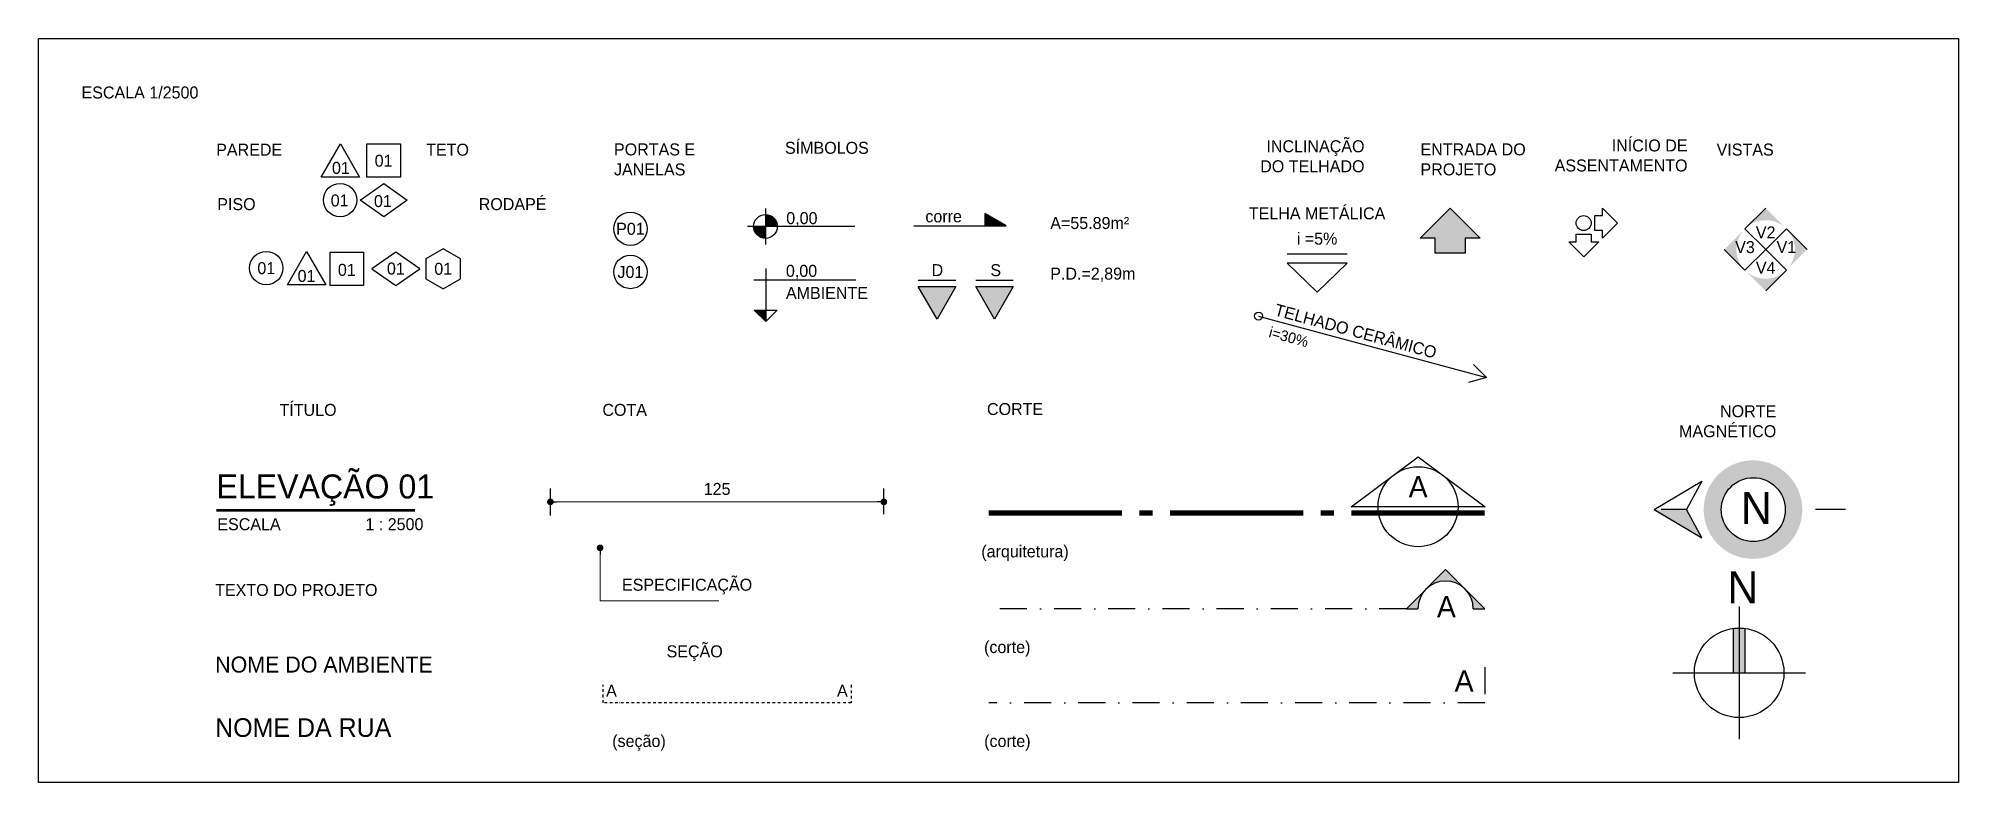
# Model space of a CAD drawing. Header units: centimetres. Extents: x 0 to 1084401, y -139216 to 99734.
# Drawn here: x 40301 to 112291, y 139 to 28044 of the extents above; entities that cross this region are included whole.
import ezdxf
from ezdxf.enums import TextEntityAlignment as Align

# ---------------------------------------------------------------- set-up
doc = ezdxf.new("R2010")
doc.units = ezdxf.units.CM
doc.header["$LTSCALE"] = 4
doc.linetypes.add('DASHDOT', pattern=[25.4, 12.7, -6.35, 0, -6.35])
for name, color, linetype in [('B-CORTE', 4, 'DASHDOT'), ('B-COTAS', 1, 'Continuous'), ('B-SIMBOLOS', 2, 'Continuous'), ('C-TEXTO-02', 2, 'Continuous')]:
    doc.layers.add(name, color=color, linetype=linetype)
doc.layers.add('C-TEXTO-01', color=2, linetype='Continuous', lineweight=20)
doc.layers.add('C-TEXTO-03', color=2, linetype='Continuous', lineweight=20)
doc.styles.add('Esc.125', font='ERASLGHT.TTF', dxfattribs={"height": 22.5})
doc.styles.add('Esc.250', font='ERASLGHT.TTF', dxfattribs={"height": 45})
doc.styles.add('Escala 2500', font='ERASLGHT.TTF', dxfattribs={"height": 450})
doc.styles.add('RSA', font='arial.ttf')
doc.styles.add('S0', font='ERASDEMI.TTF')
doc.styles.add('S1', font='romans.shx', dxfattribs={"height": 100})
doc.styles.add('S2', font='romans.shx', dxfattribs={"height": 0.2})
doc.styles.add('Símbolos', font='ERASLGHT.TTF')
doc.dimstyles.new('ARQ250', dxfattribs={"dimscale": 250, "dimtxt": 45, "dimasz": 0.1, "dimexe": 0.2, "dimexo": 0.2, "dimgap": 0.1, "dimtad": 1, "dimdec": 0, "dimzin": 12, "dimdsep": 46, "dimtxsty": 'Esc.250', "dimblk": 'DOT', "dimcen": 0.4, "dimclrd": 256, "dimclre": 256, "dimclrt": 2, "dimadec": 0, "dimazin": 0, "dimtfac": 1, "dimtix": 1, "dimtmove": 2, "dimatfit": 3, "dimldrblk": 'DOT', "dimfxl": 0.3, "dimfxlon": 1, "dimtolj": 1, "dimtzin": 12, "dimlwd": 9, "dimarcsym": 0})
doc.dimstyles.new('ARQ2500', dxfattribs={"dimscale": 250, "dimtxt": 450, "dimasz": 1, "dimexe": 2, "dimexo": 2, "dimgap": 1, "dimtad": 1, "dimlfac": 0.01, "dimzin": 12, "dimdsep": 46, "dimtxsty": 'Escala 2500', "dimblk": 'DOT', "dimcen": 4, "dimclrd": 256, "dimclre": 256, "dimclrt": 2, "dimadec": 1, "dimazin": 0, "dimtfac": 1, "dimtix": 1, "dimtmove": 2, "dimatfit": 3, "dimldrblk": 'DOT', "dimfxl": 3, "dimtolj": 1, "dimtzin": 12, "dimlwd": 9, "dimarcsym": 0})

msp = doc.modelspace()

# ---------------------------------------------------------------- texts
at = {"layer": 'B-COTAS', "color": 2, "attachment_point": 1, "style": 'Esc.250'}
for s, insert, char_height, width in [('\\A1;', (45463.689, 12827.635), 45, 117.77605), ('ESPECIFICAÇÃO', (62179.115, 7783.467), 450, 4526.05847)]:
    msp.add_mtext(s, dxfattribs=dict(at, insert=insert, char_height=char_height, width=width))
at = {"layer": 'C-TEXTO-01', "char_height": 450, "attachment_point": 7, "style": 'Esc.125'}
for s, insert in [('corre', (73553.878, 21141.296)), ('A=55.89m²', (78235.663, 20889.805)), ('P.D.=2,89m', (78235.663, 18914.469))]:
    msp.add_mtext(s, dxfattribs=dict(at, insert=insert))
at = {"layer": 'C-TEXTO-01', "attachment_point": 1, "style": 'Esc.125'}
for s, insert, char_height, width in [('TEXTO DO PROJETO', (46927.367, 7585.599), 450, 9795.2194), ('A', (92729.851, 7132.4), 800, 1128.46564), ('A', (93395.051, 4351.136), 800, 1128.46564)]:
    msp.add_mtext(s, dxfattribs=dict(at, insert=insert, char_height=char_height, width=width))
at = {"layer": 'C-TEXTO-02', "insert": (46976.449, 10515.698), "char_height": 900, "attachment_point": 7, "style": 'Esc.125'}
msp.add_mtext('ELEVAÇÃO 01', dxfattribs=at)
at = {"layer": 'C-TEXTO-02', "attachment_point": 1}
for s, insert, char_height, width, style in [('ESCALA                   1 : 2500', (47008.809, 10053.497), 450, 10127.05008, 'Esc.125'), ('NOME DO AMBIENTE', (46927.367, 4866.389), 600, 9795.2194, 'Símbolos')]:
    msp.add_mtext(s, dxfattribs=dict(at, insert=insert, char_height=char_height, width=width, style=style))
at = {"layer": 'C-TEXTO-03', "attachment_point": 1}
for s, insert, char_height, width, style in [('A', (61584.912, 3811.795), 450, 514.77534, 'Esc.125'), ('A', (70241.156, 3811.795), 450, 514.77534, 'Esc.125'), ('NOME DA RUA', (46927.367, 2552.532), 700, 9795.2194, 'Símbolos')]:
    msp.add_mtext(s, dxfattribs=dict(at, insert=insert, char_height=char_height, width=width, style=style))
at = {"layer": 'DEFPOINTS', "color": 9, "insert": (41916.659, 25785.433), "char_height": 450, "attachment_point": 7, "style": 'Esc.125'}
msp.add_mtext('ESCALA 1/2500', dxfattribs=at)
at = {"layer": 'DEFPOINTS', "char_height": 450, "width": 4512.87848, "attachment_point": 3, "style": 'Esc.125'}
for s, insert in [('\\A1;\\pxql;PAREDE', (51478.779, 24095.837)), ('\\A1;\\pxql;TETO', (59350.447, 24095.837)), ('\\A1;\\pxql;PORTAS E JANELAS', (66393.361, 24105.974)), ('\\A1;SÍMBOLOS', (71433.673, 24166.286)), ('INCLINAÇÃO\\PDO TELHADO', (90018.536, 24224.496)), ('\\pxql;ENTRADA DO\\PPROJETO', (96629.939, 24107.095)), ('INÍCIO DE \\PASSENTAMENTO', (102128.146, 24253.897)), ('{\\fAvantGarde Bk BT|b0|i0|c0|p34;VISTAS}', (105359.164, 24101.3)), ('\\A1;\\pxql;{\\fAvantGarde Bk BT|b0|i0|c0|p34;PISO}', (51518.997, 22054.546)), ('\\A1;RODAPÉ', (59350.447, 22054.546)), ('\\A1;{\\fAvantGarde Bk BT|b0|i0|c0|p34;TÍTULO}', (51478.779, 14340.264)), ('\\A1;\\pxql;COTA ', (65958.075, 14340.264)), ('{\\fAvantGarde Bk BT|b0|i0|c0|p34;CORTE }', (77970.547, 14371.539)), ('NORTE MAGNÉTICO', (105454.288, 14290.383)), ('{\\fAvantGarde Bk BT|b0|i0|c0|p34;(arquitetura)}', (78927.943, 9034.397)), ('{\\fAvantGarde Bk BT|b0|i0|c0|p34;SEÇÃO}', (65958.075, 5285.328)), ('{\\fAvantGarde Bk BT|b0|i0|c0|p34;(corte)}', (77493.265, 5446.889)), ('(seção)', (63820.686, 1923.757)), ('{\\fAvantGarde Bk BT|b0|i0|c0|p34;(corte)}', (77497.708, 1923.757))]:
    msp.add_mtext(s, dxfattribs=dict(at, insert=insert))

# ---------------------------------------------------------------- blocks, each defined once
blk = doc.blocks.new('PADRÃO - ESPECIFICAÇÕES')
blk.add_lwpolyline([(-168, 276), (-24, 26), (-312, 26), (-168, 276)])
for points in [[(31, 276), (281, 276), (281, 26), (31, 26)], [(-19, -147), (156, -22), (331, -147), (156, -272)]]:
    blk.add_lwpolyline(points, close=True)
blk.add_circle((-171, -147), 125)
at = {"style": 'S1'}
for tag, p in [('PAREDE', (-164, 50)), ('TETO', (156, 103)), ('PISO', (-151, -195)), ('RODAPÉ', (156, -217))]:
    blk.add_attdef(tag, text='', height=100, dxfattribs=at).set_placement(p, align=Align.CENTER)
blk = doc.blocks.new('*U32')
blk.add_lwpolyline([(0.288, 0), (-0.288, 0), (0, 0.498)], close=True)
at = {"style": 'S2'}
blk.add_attdef('PAREDE', text='', height=0.2, dxfattribs=at).set_placement((0, 0.041), align=Align.CENTER)
blk = doc.blocks.new('PADRÃO - PISO')
blk.add_circle((0, 0), 0.25)
at = {"style": 'S2'}
blk.add_attdef('PISO', text='', height=0.2, dxfattribs=at).set_placement((0, -0.092), align=Align.CENTER)
blk = doc.blocks.new('PADRÃO - TETO')
blk.add_lwpolyline([(-0.25, -0.25), (-0.25, 0.25), (0.25, 0.25), (0.25, -0.25)], close=True)
at = {"style": 'S2'}
blk.add_attdef('TETO', text='', height=0.2, dxfattribs=at).set_placement((0, -0.105), align=Align.CENTER)
blk = doc.blocks.new('*U45')
blk.add_lwpolyline([(0.359, 0.25), (0, 0.5), (0, 0.5), (-0.359, 0.25), (-0.359, 0.25), (0, 0), (0.359, 0.25)])
at = {"style": 'S2'}
blk.add_attdef('RODAPÉ', text='', height=0.2, dxfattribs=at).set_placement((0, 0.145), align=Align.CENTER)
blk = doc.blocks.new('PADRÃO - DIVERSOS')
blk.add_lwpolyline([(0, 0.3), (-0.26, 0.15), (-0.26, -0.15), (0, -0.3), (0.26, -0.15), (0.26, 0.15)], close=True)
at = {"style": 'S2'}
blk.add_attdef('DIVERSOS', text='', height=0.2, dxfattribs=at).set_placement((0, -0.092), align=Align.CENTER)
blk = doc.blocks.new('*U42')
blk.add_hatch(color=256).paths.add_polyline_path([(0.485, 0.485), (0.97, 0), (0.485, -0.485, 0.414214)])
for p, q in [((0.485, 0.485), (0, 0)), ((0.97, 0), (0.485, 0.485)), ((0, 0), (0.485, -0.485))]:
    blk.add_line(p, q)
at = {"layer": 'B-SIMBOLOS', "style": 'S2'}
blk.add_attdef('V1-V2-V3-V4', text='', height=0.2, dxfattribs=at).set_placement((0.485, -0.086), align=Align.CENTER)
blk = doc.blocks.new('*U29')
blk.add_hatch(color=256).paths.add_polyline_path([(0.485, -0.485), (0, -0.97), (-0.485, -0.485, 0.414214)])
for p, q in [((0, 0), (-0.485, -0.485)), ((0.485, -0.485), (0, 0)), ((0, -0.97), (0.485, -0.485))]:
    blk.add_line(p, q)
at = {"layer": 'B-SIMBOLOS', "style": 'S2'}
blk.add_attdef('V1-V2-V3-V4', text='', height=0.2, dxfattribs=at).set_placement((0, -0.571), align=Align.CENTER)
blk = doc.blocks.new('*U30')
blk.add_hatch(color=256).paths.add_polyline_path([(-0.485, -0.485), (-0.97, 0), (-0.485, 0.485, 0.414214)])
for p, q in [((0, 0), (-0.485, 0.485)), ((-0.485, -0.485), (0, 0)), ((-0.97, 0), (-0.485, -0.485))]:
    blk.add_line(p, q)
at = {"layer": 'B-SIMBOLOS', "style": 'S2'}
blk.add_attdef('V1-V2-V3-V4', text='', height=0.2, dxfattribs=at).set_placement((-0.485, -0.086), align=Align.CENTER)
blk = doc.blocks.new('*U31')
blk.add_hatch(color=256).paths.add_polyline_path([(-0.485, 0.485), (0, 0.97), (0.485, 0.485, 0.414214)])
for p, q in [((0, 0.97), (-0.485, 0.485)), ((-0.485, 0.485), (0, 0)), ((0, 0), (0.485, 0.485))]:
    blk.add_line(p, q)
at = {"layer": 'B-SIMBOLOS', "style": 'S2'}
blk.add_attdef('V1-V2-V3-V4', text='', height=0.2, dxfattribs=at).set_placement((0, 0.399), align=Align.CENTER)
blk = doc.blocks.new('*U21')
h = blk.add_hatch(color=256)
h.paths.add_polyline_path([(0.269, 0.178), (0.269, 0), (0.447, 0, 0.414214)])
h.paths.add_polyline_path([(0.269, 0), (0.091, 0, 0.414214), (0.269, -0.178)])
for p, q in [((1.61, 0), (0, 0)), ((0.269, 0.269), (0.269, -0.269))]:
    blk.add_line(p, q)
blk.add_circle((0.269, 0), 0.178)
at = {"style": 'S2'}
blk.add_attdef('NÍVEL', (0.582, 0.036), '', height=0.2, dxfattribs=at)
blk = doc.blocks.new('PADRÃO - NIVEL AMBIENTE1')
blk.add_hatch(color=256).paths.add_polyline_path([(0.269, -0.447), (0.095, -0.447), (0.269, -0.62)])
for p, q in [((0.269, 0.178), (0.269, -0.62)), ((1.621, 0), (0.091, 0)), ((0.269, -0.62), (0.095, -0.447)), ((0.095, -0.447), (0.443, -0.447)), ((0.269, -0.62), (0.443, -0.447))]:
    blk.add_line(p, q)
at = {"style": 'S2'}
for tag, p in [('NÍVEL', (0.572, 0.051)), ('AMBIENTE', (0.572, -0.28))]:
    blk.add_attdef(tag, p, '', height=0.2, dxfattribs=at)
blk = doc.blocks.new('*U33')
blk.add_line((-0.45, 0.573), (0.45, 0.573))
blk.add_lwpolyline([(0, 0), (0.45, 0.433), (-0.45, 0.433)], close=True)
at = {"style": 'S2'}
for tag, p in [('COBERTURA', (0, 1.092)), ('INCLINAÇÃO', (0, 0.713))]:
    blk.add_attdef(tag, text='', height=0.2, dxfattribs=at).set_placement(p, align=Align.CENTER)
blk = doc.blocks.new('*U48')
blk.add_line((-1779.84, 292.55), (-1792.34, 292.55))
blk.add_lwpolyline([(-1786.09, 279.72), (-1792.34, 290.55), (-1779.84, 290.55)], close=True)
at = {"layer": 'C-TEXTO-01', "style": 'Símbolos'}
blk.add_text('S', height=4, dxfattribs=at).set_placement((-1787.45, 294.03))
blk = doc.blocks.new('*U47')
blk.add_line((6.25, 12.83), (-6.25, 12.83))
blk.add_lwpolyline([(0, 0), (-6.25, 10.83), (6.25, 10.83)], close=True)
at = {"layer": 'C-TEXTO-01', "style": 'Símbolos'}
blk.add_text('D', height=4, dxfattribs=at).set_placement((-1.82, 14.31))
blk = doc.blocks.new('DOT')
at = {"color": 0, "linetype": 'ByBlock'}
blk.add_line((-0.5, 0), (-1, 0), dxfattribs=at)
at = {"color": 0, "linetype": 'ByBlock', "const_width": 0.5}
blk.add_lwpolyline([(-0.25, 0, 1), (0.25, 0, 1)], format="xyb", close=True, dxfattribs=at)
blk = doc.blocks.new('A$C114277C9')
h = blk.add_hatch(color=256)
h.dxf.hatch_style = 1
h.paths.add_polyline_path([(852, 148), (852, 0), (1109, 0)])
for p, q in [((0, 0), (1109, 0)), ((1109, 0), (852, 148)), ((852, 148), (852, 0))]:
    blk.add_line(p, q)
blk = doc.blocks.new('JANELA')
blk.add_circle((0, 0), 31.2)
at = {"color": 7, "style": 'RSA'}
blk.add_attdef('J', text='', height=20, dxfattribs=at).set_placement((0, 0), align=Align.MIDDLE_CENTER)
blk = doc.blocks.new('SENTIDO INCL')
for p, q in [((0, 0), (295, 0)), ((295, 0), (275.1, 11.5)), ((295, 0), (275.1, -11.5))]:
    blk.add_line(p, q)
blk.add_circle((0, 0), 5)
at = {"color": 7, "style": 'RSA'}
for tag, p in [('SENTIDO', (17.9, 6)), ('INCLINAÇÃO', (18.3, -22.1))]:
    blk.add_attdef(tag, p, '', height=15, dxfattribs=at)
blk = doc.blocks.new('*U28')
for p, q in [((-0.5, 0.25), (0, 0.75)), ((0, 0.75), (0.5, 0.25)), ((-0.25, 0.25), (-0.5, 0.25)), ((-0.25, 0), (-0.25, 0.25)), ((0.25, 0), (-0.25, 0)), ((0.5, 0.25), (0.25, 0.25)), ((0.25, 0.25), (0.25, 0))]:
    blk.add_line(p, q)
blk = doc.blocks.new('*U41')
for p, q in [((0.187, -0.125), (0.187, 0.125)), ((0.187, 0.125), (0.312, 0.125)), ((0.312, 0.25), (0.562, 0)), ((0.312, 0.125), (0.312, 0.25)), ((0.562, 0), (0.312, -0.25)), ((0, -0.562), (-0.25, -0.313)), ((-0.25, -0.313), (-0.125, -0.313)), ((-0.125, -0.313), (-0.125, -0.187)), ((-0.125, -0.187), (0.125, -0.187)), ((0.25, -0.313), (0, -0.562)), ((0.125, -0.187), (0.125, -0.313)), ((0.125, -0.313), (0.25, -0.313)), ((0.312, -0.125), (0.187, -0.125)), ((0.312, -0.25), (0.312, -0.125))]:
    blk.add_line(p, q)
blk.add_circle((0, 0), 0.125)
blk = doc.blocks.new('*U40')
blk.add_lwpolyline([(40.25, 5.28), (46.53, 0.6), (33.97, 0.6)], close=True)
at = {"ltscale": 0.7, "const_width": 0.5}
for points in [[(12.5, 0), (0, 0)], [(15.37, 0), (14.12, 0)], [(29.5, 0), (17, 0)], [(32.37, 0), (31.12, 0)], [(46.5, 0), (34, 0)]]:
    blk.add_lwpolyline(points, dxfattribs=at)
blk.add_circle((40.25, 0.6), 3.75)
at = {"style": 'S0'}
blk.add_attdef('LETRA_CORTE', text='', height=2, dxfattribs=at).set_placement((40.25, 2.48), align=Align.MIDDLE_CENTER)
blk = doc.blocks.new('A$C7EF14637')
at = {"layer": 'B-SIMBOLOS'}
h = blk.add_hatch(color=251, dxfattribs=at)
h.dxf.hatch_style = 1
h.set_gradient(color1=(90, 98, 114), color2=(235, 235, 235), tint=0.01, name='INVCYLINDER')
h.paths.add_polyline_path([(48.32, -14.64, 1), (25.76, 14.63, 1)])
h.paths.add_polyline_path([(27.68, 12.14, -1), (46.4, -12.15, -1)], flags=16)
h.paths.add_polyline_path([(29.67, 9.56, -1), (44.42, -9.58, -1)], flags=0)
h.paths.add_polyline_path([(35.01, -8.05), (33.9, -6.62), (37.87, 5.17), (29.68, -1.14), (28.69, 0.14), (39.1, 8.16), (40.16, 6.77), (36.19, -5.04), (44.39, 1.29), (45.41, -0.04)], flags=0)
h = blk.add_hatch(color=251, dxfattribs=at)
h.dxf.hatch_style = 1
h.set_gradient(color1=(90, 98, 114), color2=(235, 235, 235), tint=0.01, name='INVCYLINDER')
h.paths.add_polyline_path([(46.4, -12.15, 1), (27.68, 12.14, 1)])
h.paths.add_polyline_path([(29.67, 9.56, -1), (44.42, -9.58, -1)], flags=16)
h.paths.add_polyline_path([(35.01, -8.05), (33.9, -6.62), (37.87, 5.17), (29.68, -1.14), (28.69, 0.14), (39.1, 8.16), (40.16, 6.77), (36.19, -5.04), (44.39, 1.29), (45.41, -0.04)], flags=0)
blk.add_hatch(color=256, dxfattribs=at).paths.add_polyline_path([(0, 0), (17.83, -10.63), (12.08, 0)])
for p, q in [((0, 0), (17.83, 10.63)), ((17.83, 10.63), (12.08, 0)), ((0, 0), (17.83, -10.63)), ((12.08, 0), (2.63, 0)), ((17.83, -10.63), (12.08, 0)), ((71.68, 0), (60.42, 0))]:
    blk.add_line(p, q, dxfattribs=at)
blk.add_circle((37.16, -0.02), 11.99, dxfattribs=at)
at = {"layer": 'C-TEXTO-03', "insert": (32.52, 6.64), "char_height": 12, "width": 11.9206, "attachment_point": 1, "style": 'Símbolos'}
blk.add_mtext('N', dxfattribs=at)
blk = doc.blocks.new('A$C6AB97AFF')
at = {"layer": 'B-SIMBOLOS'}
h = blk.add_hatch(color=252, dxfattribs=at)
h.set_gradient(color1=(132, 132, 132), one_color=1, tint=1, name='INVCURVED')
h.paths.add_polyline_path([(2.19, 16.65, 0.032761), (0, 16.79), (0, 0), (2.19, 0)])
h.paths.add_polyline_path([(0, 16.79, 0.032761), (-2.19, 16.65), (-2.19, 0), (0, 0)])
for p, q in [((0, 24.86), (0, -24.86)), ((-2.19, 16.65), (-2.19, 0)), ((2.19, 16.65), (2.19, 0)), ((-24.86, 0), (24.86, 0))]:
    blk.add_line(p, q, dxfattribs=at)
blk.add_circle((0, 0), 16.79, dxfattribs=at)
at = {"layer": 'C-TEXTO-03', "insert": (-4.41, 38.08), "char_height": 12, "width": 11.9206, "attachment_point": 1, "style": 'Símbolos'}
blk.add_mtext('N', dxfattribs=at)
blk = doc.blocks.new('A$C4B335074')
at = {"layer": 'B-CORTE', "linetype": 'Continuous'}
h = blk.add_hatch(color=256, dxfattribs=at)
h.paths.add_polyline_path([(14.71, 14.71), (7.35, 7.35, -0.414214), (22.06, 7.35)])
h.paths.add_polyline_path([(22.06, 7.35, -0.198912), (25.11, 0), (29.42, 0)])
h.paths.add_polyline_path([(7.35, 7.35), (0, 0), (4.31, 0, -0.198912)])
for p, q in [((14.71, 14.71), (0, 0)), ((29.42, 0), (14.71, 14.71)), ((0, 0), (4.31, 0)), ((25.11, 0), (29.42, 0))]:
    blk.add_line(p, q, dxfattribs=at)
at = {"layer": 'B-CORTE', "linetype": 'Continuous', "ltscale": 0.4}
blk.add_arc((14.71, 0), 10.4, 0, 180, dxfattribs=at)
blk = doc.blocks.new('*D62')
at = {"layer": 'B-COTAS', "lineweight": -2, "transparency": 16777216}
for p, q in [((59496, 10158), (59496, 11165)), ((71996, 10207), (71996, 11165))]:
    blk.add_line(p, q, dxfattribs=at)
at = {"layer": 'B-COTAS', "lineweight": 9, "transparency": 16777216}
blk.add_line((59746, 10665), (71746, 10665), dxfattribs=at)
at = {"layer": 'DEFPOINTS', "color": 0, "transparency": 16777216}
for p in [(71996, 10665), (59496, 9658), (71996, 9707)]:
    blk.add_point(p, dxfattribs=at)
at = {"layer": 'B-COTAS', "lineweight": 9, "transparency": 16777216, "xscale": 250, "yscale": 250, "zscale": 250, "rotation": 180}
blk.add_blockref('DOT', (59496, 10665), dxfattribs=at)
at = {"layer": 'B-COTAS', "lineweight": 9, "transparency": 16777216, "xscale": 250, "yscale": 250, "zscale": 250}
blk.add_blockref('DOT', (71996, 10665), dxfattribs=at)
at = {"layer": 'B-COTAS', "color": 2, "transparency": 16777216, "insert": (65746, 11147), "char_height": 450, "attachment_point": 5, "style": 'Escala 2500'}
blk.add_mtext('\\A1;125', dxfattribs=at)
blk = doc.blocks.new('_Dot')
at = {"color": 0, "linetype": 'ByBlock', "lineweight": -2}
blk.add_line((-0.5, 0), (-1, 0), dxfattribs=at)
at = {"color": 0, "linetype": 'ByBlock', "const_width": 0.5}
blk.add_lwpolyline([(-0.25, 0, 1), (0.25, 0, 1)], format="xyb", close=True, dxfattribs=at)

# ---------------------------------------------------------------- dimensions: what is measured, and where the dimension line sits
at = {"layer": 'B-COTAS'}
dim = msp.add_linear_dim(base=(71995.61, 10665.253), p1=(59495.61, 9657.85), p2=(71995.61, 9707.063), dimstyle='ARQ2500', override={"dimfxl": 0.3}, dxfattribs=at)
dim.commit()
dim.dimension.update_dxf_attribs({"geometry": '*D62', "text_midpoint": (65745.61, 11147.176)})

# ---------------------------------------------------------------- hatches: boundary and pattern name
at = {"layer": 'B-SIMBOLOS'}
h = msp.add_hatch(color=256, dxfattribs=at)
h.dxf.hatch_style = 1
h.paths.add_polyline_path([(93234.798, 21682.805), (92109.798, 20557.805), (92672.298, 20557.805), (92672.298, 19995.305), (93797.298, 19995.305), (93797.298, 20557.805), (94359.798, 20557.805)])
h = msp.add_hatch(color=256, dxfattribs=at)
h.dxf.hatch_style = 1
h.paths.add_polyline_path([(74695.862, 18737.298), (73289.612, 18737.298), (73992.737, 17519.45)])
h = msp.add_hatch(color=256, dxfattribs=at)
h.dxf.hatch_style = 1
h.paths.add_polyline_path([(76846.075, 18737.036), (75439.825, 18737.036), (76142.95, 17519.187)])

# ---------------------------------------------------------------- linework, layer by layer
at = {"layer": 'B-CORTE', "ltscale": 20}
msp.add_line((91586.102, 6655.604), (75927.666, 6655.604), dxfattribs=at)
msp.add_lwpolyline([(94527.666, 4469.831), (94527.666, 3132.472), (75927.666, 3132.472)], dxfattribs=at)
at = {"layer": 'B-CORTE', "ltscale": 2}
msp.add_lwpolyline([(70771.382, 3801.152), (70771.382, 3132.472), (61471.382, 3132.472), (61471.382, 3801.152)], dxfattribs=at)
at = {"layer": 'C-TEXTO-01', "const_width": 100}
msp.add_lwpolyline([(46976.449, 10343.338), (54423.491, 10343.338)], dxfattribs=at)
at = {"layer": 'DEFPOINTS', "color": 9}
msp.add_lwpolyline([(40300.736, 28044.403), (112290.675, 28044.403), (112290.675, 138.692), (40300.736, 138.692)], close=True, dxfattribs=at)

# ---------------------------------------------------------------- block references
at = {"layer": 'B-CORTE', "xscale": 100, "yscale": 100, "zscale": 100}
msp.add_blockref('A$C4B335074', (91586.102, 6655.604), dxfattribs=at)
at = {"layer": 'B-SIMBOLOS'}
ref = msp.add_blockref('PADRÃO - ESPECIFICAÇÕES', (52465.035, 22717.047), dxfattribs=dict(at, xscale=5.000000001018634, yscale=5.000000001018634, zscale=5.000000001018634))
ref.add_attrib('RODAPÉ', '01', dxfattribs={"layer": 'C-TEXTO-01', "height": 450, "style": 'Símbolos'}).set_placement((53216.309, 21720.312), align=Align.CENTER)
ref.add_attrib('TETO', '01', dxfattribs={"layer": 'C-TEXTO-01', "height": 450, "style": 'Símbolos'}).set_placement((53242.808, 23233.723), align=Align.CENTER)
ref.add_attrib('PISO', '01', dxfattribs={"layer": 'C-TEXTO-01', "height": 450, "style": 'Símbolos'}).set_placement((51594.493, 21742.439), align=Align.CENTER)
ref.add_attrib('PAREDE', '01', dxfattribs={"layer": 'C-TEXTO-01', "height": 450, "style": 'Símbolos'}).set_placement((51642.729, 22964.674), align=Align.CENTER)
ref = msp.add_blockref('*U21', (66884.422, 20991.616), dxfattribs=dict(at, xscale=2500, yscale=2500, zscale=2500))
ref.add_attrib('NÍVEL', '0,00', (68338.804, 21081.291), dxfattribs={"layer": 'C-TEXTO-01', "height": 450, "style": 'Símbolos'})
ref = msp.add_blockref('*U33', (88239.757, 18528.481), dxfattribs=dict(at, xscale=2500, yscale=2500, zscale=2500))
ref.add_attrib('COBERTURA', 'TELHA METÁLICA', dxfattribs={"layer": 'C-TEXTO-01', "height": 450, "style": 'Símbolos'}).set_placement((88239.757, 21258.873), align=Align.CENTER)
ref.add_attrib('INCLINAÇÃO', 'i =5%', dxfattribs={"layer": 'C-TEXTO-01', "height": 450, "style": 'Símbolos'}).set_placement((88239.757, 20311.084), align=Align.CENTER)
for name, p, xscale, yscale, zscale in [('*U28', (93234.798, 19995.305), 2250, 2250, 2250), ('*U41', (98234.333, 21120.305), 2250, 2250, 2250), ('A$C114277C9', (73119.331, 21013.267), 3.125, 3.125, 3.125), ('*U47', (73992.737, 17519.45), 112.5, 112.5, 112.5), ('*U48', (277078.6, -13949.532), 112.5, 112.5, 112.5)]:
    msp.add_blockref(name, p, dxfattribs=dict(at, xscale=xscale, yscale=yscale, zscale=zscale))
ref = msp.add_blockref('*U31', (105058.221, 20131.016), dxfattribs=dict(at, xscale=1600, yscale=1600, zscale=1600))
ref.add_attrib('V1-V2-V3-V4', 'V2', dxfattribs={"layer": 'C-TEXTO-01', "height": 450, "style": 'Símbolos'}).set_placement((105058.221, 20769.974), align=Align.MIDDLE_CENTER)
ref = msp.add_blockref('JANELA', (62495.75, 20906.416), dxfattribs=dict(at, xscale=20.0892857144936, yscale=20.0892857144936, zscale=20.0892857144936))
ref.add_attrib('J', 'P01', dxfattribs={"layer": 'C-TEXTO-01', "color": 1, "height": 450, "style": 'Símbolos'}).set_placement((62495.794, 20906.451), align=Align.MIDDLE_CENTER)
ref = msp.add_blockref('*U30', (105058.221, 20131.016), dxfattribs=dict(at, xscale=1600, yscale=1600, zscale=1600))
ref.add_attrib('V1-V2-V3-V4', 'V3', dxfattribs={"layer": 'C-TEXTO-01', "height": 450, "style": 'Símbolos'}).set_placement((104282.327, 19994.08), align=Align.CENTER)
ref = msp.add_blockref('*U42', (105058.221, 20131.016), dxfattribs=dict(at, xscale=1600, yscale=1600, zscale=1600))
ref.add_attrib('V1-V2-V3-V4', 'V1', dxfattribs={"layer": 'C-TEXTO-01', "height": 450, "style": 'Símbolos'}).set_placement((105834.115, 19994.08), align=Align.CENTER)
ref = msp.add_blockref('PADRÃO - DIVERSOS', (55477.539, 19409.178), dxfattribs=dict(at, xscale=2500, yscale=2500, zscale=2500))
ref.add_attrib('DIVERSOS', '01', dxfattribs={"layer": 'C-TEXTO-01', "height": 450, "style": 'Símbolos'}).set_placement((55477.539, 19180.223), align=Align.CENTER)
ref = msp.add_blockref('PADRÃO - PISO', (48844.905, 19433.157), dxfattribs=dict(at, xscale=2500, yscale=2500, zscale=2500))
ref.add_attrib('PISO', '01', dxfattribs={"layer": 'C-TEXTO-01', "height": 450, "style": 'Símbolos'}).set_placement((48844.905, 19204.202), align=Align.CENTER)
ref = msp.add_blockref('*U32', (50353.363, 18808.157), dxfattribs=dict(at, xscale=2500, yscale=2500, zscale=2500))
ref.add_attrib('PAREDE', '01', dxfattribs={"layer": 'C-TEXTO-01', "height": 450, "style": 'Símbolos'}).set_placement((50353.363, 18911.814), align=Align.CENTER)
ref = msp.add_blockref('PADRÃO - TETO', (51863.223, 19404.266), dxfattribs=dict(at, xscale=2500, yscale=2500, zscale=2500))
ref.add_attrib('TETO', '01', dxfattribs={"layer": 'C-TEXTO-01', "height": 450, "style": 'Símbolos'}).set_placement((51863.223, 19140.751), align=Align.CENTER)
ref = msp.add_blockref('*U45', (53702.032, 18779.266), dxfattribs=dict(at, xscale=2500, yscale=2500, zscale=2500))
ref.add_attrib('RODAPÉ', '01', dxfattribs={"layer": 'C-TEXTO-01', "height": 450, "style": 'Símbolos'}).set_placement((53702.032, 19190.133), align=Align.CENTER)
ref = msp.add_blockref('JANELA', (62495.75, 19286.667), dxfattribs=dict(at, xscale=20.0892857144936, yscale=20.0892857144936, zscale=20.0892857144936))
ref.add_attrib('J', 'J01', dxfattribs={"layer": 'C-TEXTO-01', "color": 1, "height": 450, "style": 'Símbolos'}).set_placement((62495.794, 19286.702), align=Align.MIDDLE_CENTER)
ref = msp.add_blockref('PADRÃO - NIVEL AMBIENTE1', (66895.314, 18975.694), dxfattribs=dict(at, xscale=2500, yscale=2500, zscale=2500))
ref.add_attrib('NÍVEL', '0,00', (68325.556, 19103.21), dxfattribs={"layer": 'C-TEXTO-01', "height": 450, "style": 'Símbolos'})
ref.add_attrib('AMBIENTE', 'AMBIENTE', (68325.556, 18274.963), dxfattribs={"layer": 'C-TEXTO-01', "height": 450, "style": 'Símbolos'})
ref = msp.add_blockref('*U29', (105058.221, 20131.016), dxfattribs=dict(at, xscale=1600, yscale=1600, zscale=1600))
ref.add_attrib('V1-V2-V3-V4', 'V4', dxfattribs={"layer": 'C-TEXTO-01', "height": 450, "style": 'Símbolos'}).set_placement((105058.221, 19218.186), align=Align.CENTER)
ref = msp.add_blockref('SENTIDO INCL', (86045.158, 17634.144), dxfattribs=dict(at, xscale=29.99999999902113, yscale=29.99999999902113, zscale=29.99999999902113, rotation=344.8662196923002))
ref.add_attrib('INCLINAÇÃO', 'i=30%', (86400.578, 16851.01), dxfattribs={"layer": 'C-TEXTO-01', "height": 400, "rotation": 344.86621969, "style": 'Símbolos'})
ref.add_attrib('SENTIDO', 'TELHADO CERÂMICO', (86609.721, 17666.751), dxfattribs={"layer": 'C-TEXTO-01', "height": 450, "rotation": 344.86621969, "style": 'Símbolos'})
ref = msp.add_blockref('*U40', (75927.666, 10243.112), dxfattribs=dict(at, xscale=400, yscale=400, zscale=400))
ref.add_attrib('LETRA_CORTE', 'A', dxfattribs={"layer": 'C-TEXTO-01', "lineweight": -2, "height": 800, "style": 'Símbolos'}).set_placement((92027.666, 11233.112), align=Align.MIDDLE_CENTER)
at = {"layer": 'C-TEXTO-03', "xscale": 100, "yscale": 100, "zscale": 100}
for name, p in [('A$C7EF14637', (100878.155, 10375.749)), ('A$C6AB97AFF', (104062.417, 4256.377))]:
    msp.add_blockref(name, p, dxfattribs=at)

msp.set_redraw_order([(e.dxf.handle, doc.entitydb.next_handle()) for e in msp.query("TEXT MTEXT ATTDEF DIMENSION ARC_DIMENSION")])  # texts and dimensions are drawn at this point

# ---------------------------------------------------------------- leaders
at = {"layer": 'B-COTAS', "annotation_type": 0, "has_hookline": 1, "hookline_direction": 0}
msp.add_leader([(61360.942, 8941.749), (61360.942, 6956.642), (65785.668, 6956.642)], dimstyle='ARQ250', override={"dimasz": 1}, dxfattribs=at)

doc.saveas('drawing.dxf')
